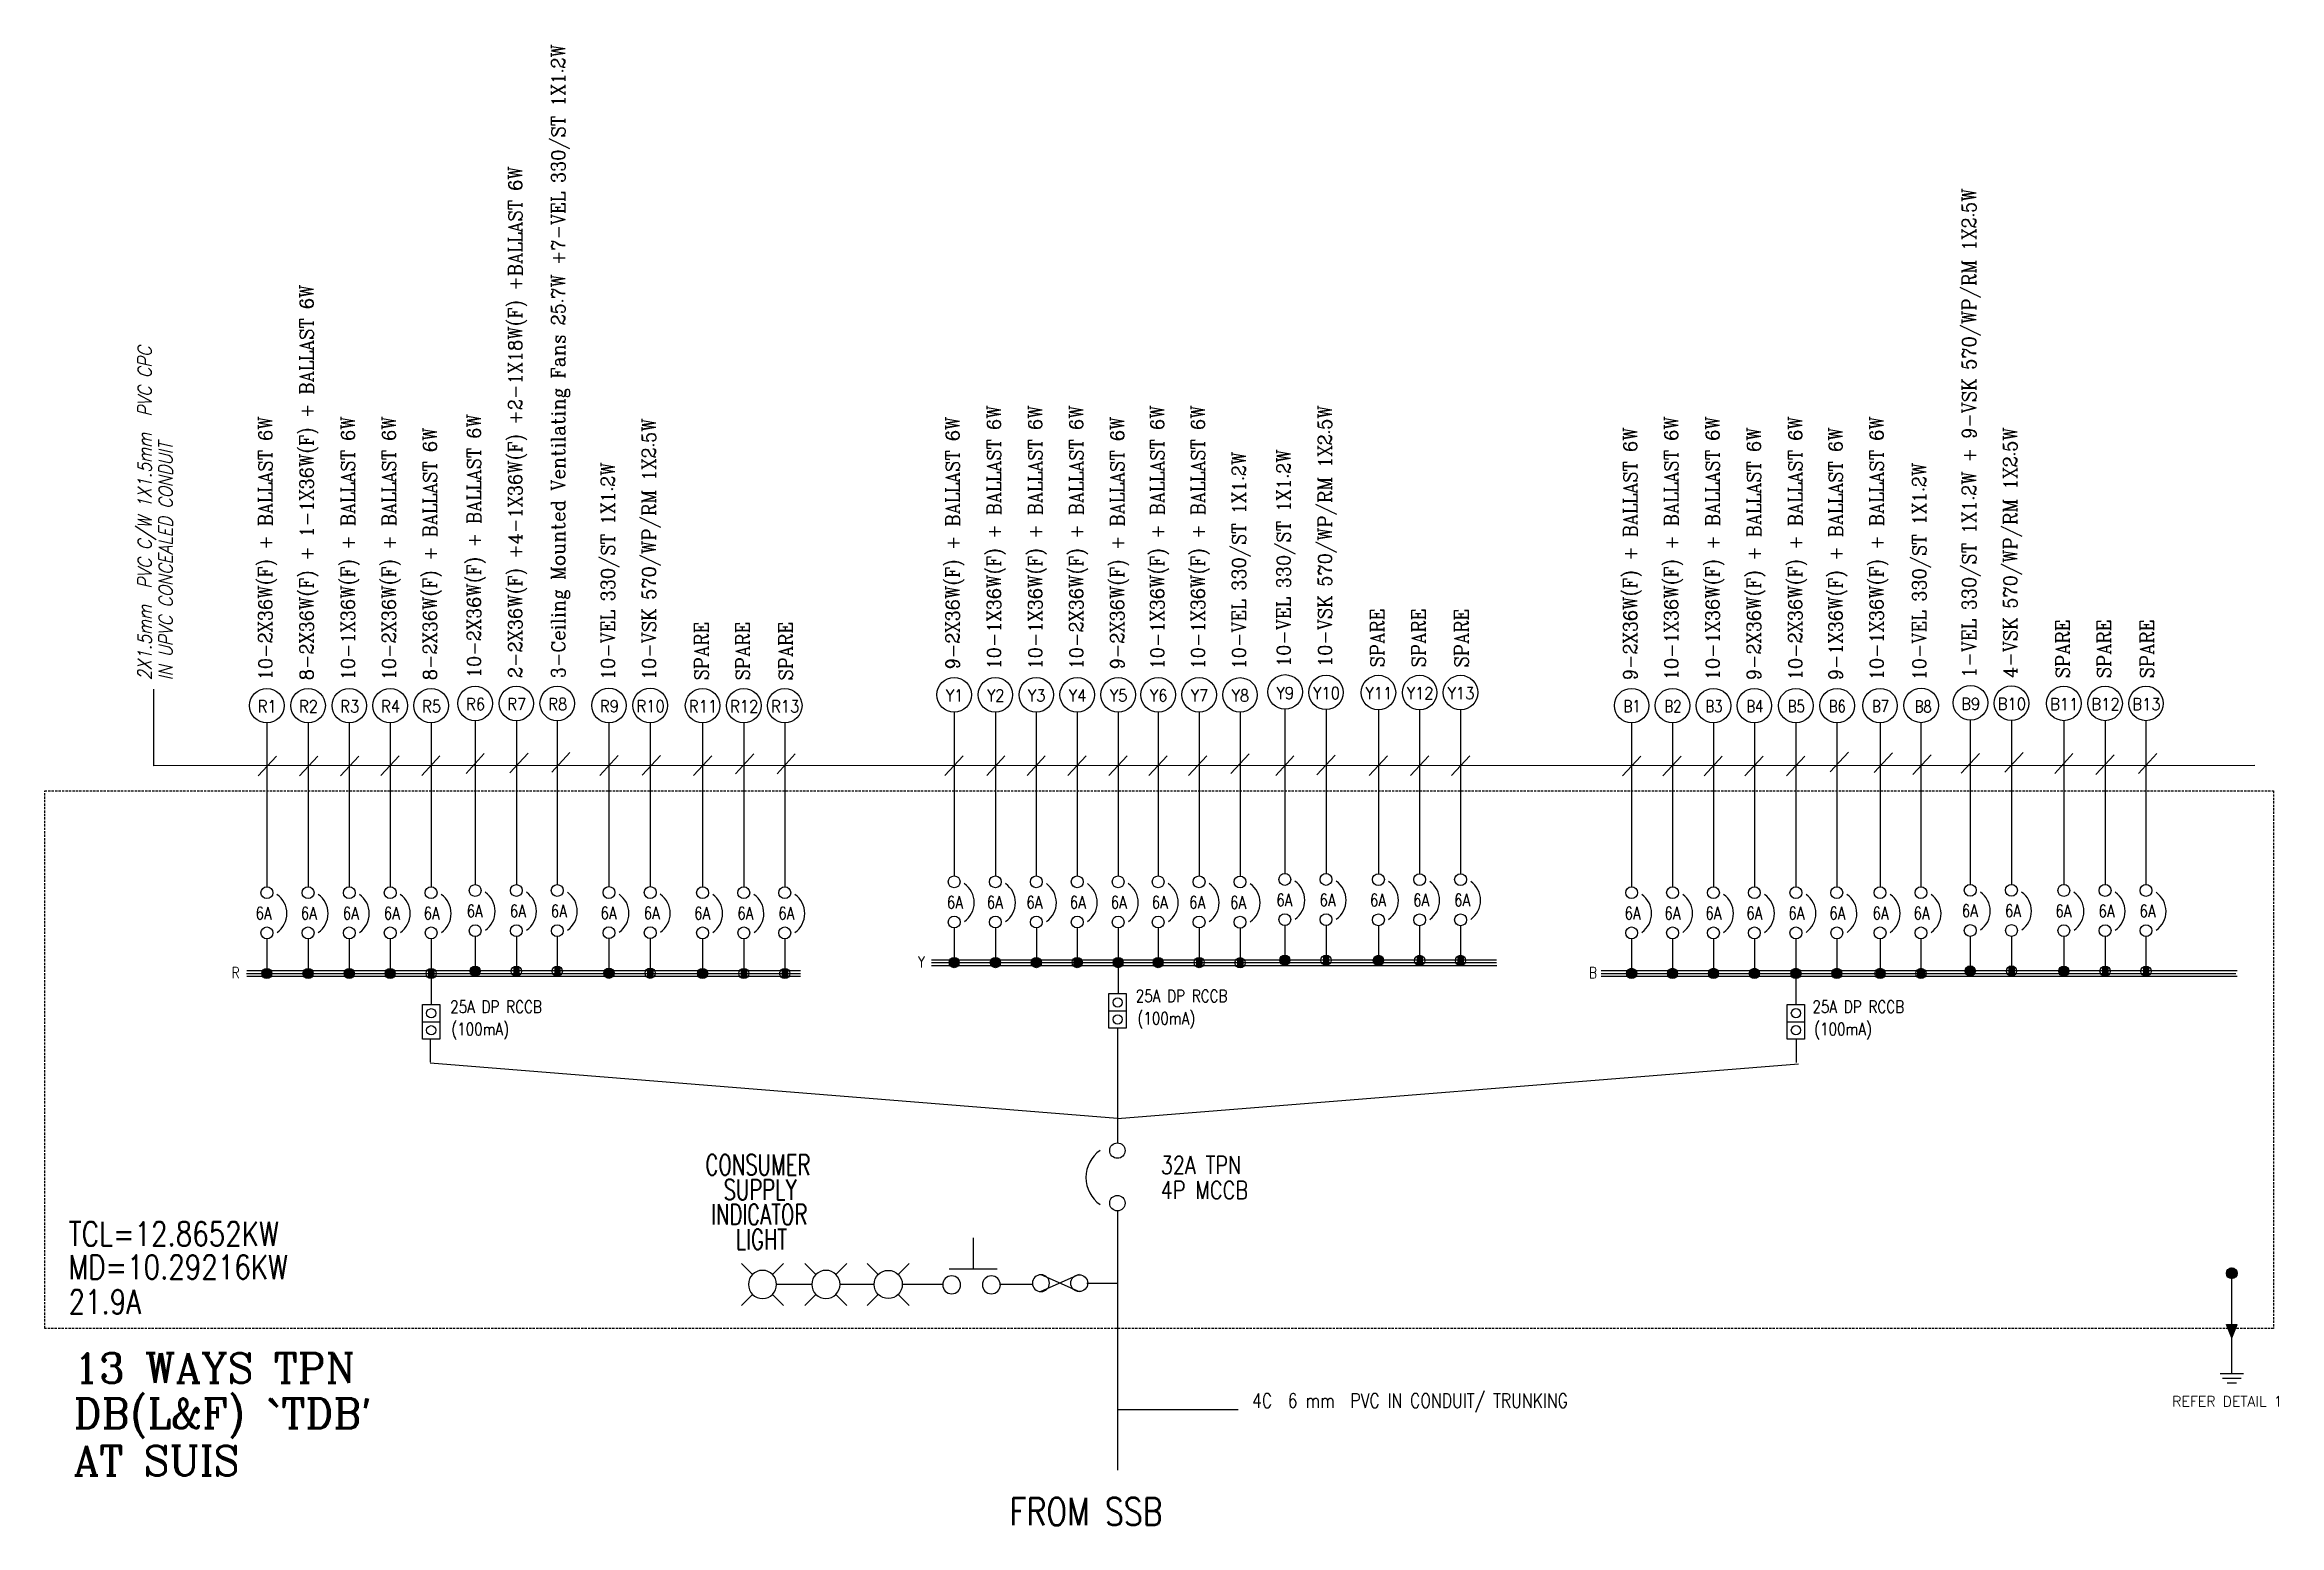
# Model space of a CAD drawing. Header units: millimetres. Extents: x 2495 to 339462, y 3032 to 362924.
# Drawn here: x 2495 to 75078, y 3032 to 51142 of the extents above; entities that cross this region are included whole.
import ezdxf
from ezdxf.enums import TextEntityAlignment as Align

# ---------------------------------------------------------------- set-up
doc = ezdxf.new("R2010")
doc.units = ezdxf.units.MM
doc.linetypes.add('HIDDEN', pattern=[0.375, 0.25, -0.125])
for name, color, linetype in [('$_KOD', 7, 'Continuous'), ('BANGUNAN', 4, 'Continuous'), ('LAMPU', 7, 'Continuous'), ('LYT', 7, 'Continuous')]:
    doc.layers.add(name, color=color, linetype=linetype)
doc.styles.add('ITALICC', font='ITALICC.SHX', dxfattribs={"width": 0.7})
doc.styles.add('ROMANC', font='ROMANC', dxfattribs={"width": 0.8, "height": 250})
doc.styles.add('ROMAND', font='ROMAND', dxfattribs={"width": 0.75, "height": 600})
doc.styles.add('ROMANS', font='ROMANS', dxfattribs={"width": 0.7})

msp = doc.modelspace()

# ---------------------------------------------------------------- texts
at = {"style": 'ROMANS', "width": 0.7}
for s, p in [('CONSUMER', (23957, 14413, 0)), ('SUPPLY', (24547, 13605, 0)), ('INDICATOR ', (24139, 12801, 0)), ('LIGHT', (24940, 11993, 0))]:
    msp.add_text(s, height=663.6, dxfattribs=at).set_placement(p)
at = {"color": 7, "style": 'ROMAND'}
msp.add_text('REFER DETAIL 1', height=335.5, dxfattribs=at).set_placement((71599, 6890, 0))
at = {"layer": 'BANGUNAN', "color": 255, "linetype": 'Continuous'}
for s, height, style, width, p in [('3-Ceiling Mounted Ventilating Fans 25.7W +7-VEL 330/ST 1X1.2W', 445.5, 'ROMANC', 0.95, (19398, 30555, 0)), ('2-2X36W(F) +4-1X36W(F) +2-1X18W(F) +BALLAST 6W', 445.5, 'ROMANC', 0.95, (18002, 30560, 0)), ('1-VEL 330/ST 1X1.2W + 9-VSK 570/WP/RM 1X2.5W', 445.5, 'ROMANC', 0.95, (65227, 30568, 0)), ('8-2X36W(F) + 1-1X36W(F) + BALLAST 6W ', 445.5, 'ROMANC', 0.95, (11228, 30488, 0)), ('2X1.5mm  PVC C/W 1X1.5mm  PVC CPC', 450, 'ITALICC', 0.85, (5969, 30488, 0)), ('10-1X36W(F) + BALLAST 6W', 445.5, 'ROMANC', 0.95, (33553, 30842)), ('10-1X36W(F) + BALLAST 6W', 445.5, 'ROMANC', 0.95, (34891, 30842)), ('10-2X36W(F) + BALLAST 6W', 445.5, 'ROMANC', 0.95, (36230, 30842)), ('10-1X36W(F) + BALLAST 6W', 445.5, 'ROMANC', 0.95, (38860, 30842)), ('10-1X36W(F) + BALLAST 6W', 445.5, 'ROMANC', 0.95, (40179, 30842)), ('10-VSK 570/WP/RM 1X2.5W', 445.5, 'ROMANC', 0.95, (44301, 30920)), ('IN UPVC CONCEALED CONDUIT', 450, 'ITALICC', 0.85, (6651, 30488, 0)), ('10-2X36W(F) + BALLAST 6W', 445.5, 'ROMANC', 0.95, (9889, 30488, 0)), ('10-1X36W(F) + BALLAST 6W', 445.5, 'ROMANC', 0.95, (12566, 30488, 0)), ('10-2X36W(F) + BALLAST 6W', 445.5, 'ROMANC', 0.95, (13905, 30488, 0)), ('8-2X36W(F) + BALLAST 6W', 445.5, 'ROMANC', 0.95, (15234, 30488, 0)), ('10-2X36W(F) + BALLAST 6W', 445.5, 'ROMANC', 0.95, (16664, 30560, 0)), ('10-VSK 570/WP/RM 1X2.5W', 445.5, 'ROMANC', 0.95, (22350, 30495)), ('9-2X36W(F) + BALLAST 6W', 445.5, 'ROMANC', 0.95, (32214, 30842)), ('9-2X36W(F) + BALLAST 6W', 445.5, 'ROMANC', 0.95, (37559, 30842)), ('9-2X36W(F) + BALLAST 6W', 445.5, 'ROMANC', 0.95, (54218, 30490, 0)), ('10-1X36W(F) + BALLAST 6W', 445.5, 'ROMANC', 0.95, (55557, 30490, 0)), ('10-1X36W(F) + BALLAST 6W', 445.5, 'ROMANC', 0.95, (56895, 30490, 0)), ('9-2X36W(F) + BALLAST 6W', 445.5, 'ROMANC', 0.95, (58234, 30490, 0)), ('10-2X36W(F) + BALLAST 6W', 445.5, 'ROMANC', 0.95, (59582, 30490, 0)), ('9-1X36W(F) + BALLAST 6W', 445.5, 'ROMANC', 0.95, (60893, 30490, 0)), ('10-1X36W(F) + BALLAST 6W', 445.5, 'ROMANC', 0.95, (62222, 30490, 0)), ('4-VSK 570/WP/RM 1X2.5W', 445.5, 'ROMANC', 0.95, (66565, 30568, 0)), ('10-VEL 330/ST 1X1.2W', 445.5, 'ROMANC', 0.95, (41508, 30842)), ('10-VEL 330/ST 1X1.2W', 445.5, 'ROMANC', 0.95, (42963, 30920)), ('10-VEL 330/ST 1X1.2W', 445.5, 'ROMANC', 0.95, (21011, 30495)), ('10-VEL 330/ST 1X1.2W', 445.5, 'ROMANC', 0.95, (63608, 30484, 0)), ('SPARE', 445.5, 'ROMANC', 0.95, (46003, 30913, 0)), ('SPARE', 445.5, 'ROMANC', 0.95, (47342, 30913, 0)), ('SPARE', 445.5, 'ROMANC', 0.95, (48737, 30909, 0)), ('SPARE', 445.5, 'ROMANC', 0.95, (24052, 30488, 0)), ('SPARE', 445.5, 'ROMANC', 0.95, (25390, 30488, 0)), ('SPARE', 445.5, 'ROMANC', 0.95, (26786, 30484, 0)), ('SPARE', 445.5, 'ROMANC', 0.95, (68267, 30561, 0)), ('SPARE', 445.5, 'ROMANC', 0.95, (69606, 30561, 0)), ('SPARE', 445.5, 'ROMANC', 0.95, (71001, 30557, 0))]:
    msp.add_text(s, height=height, rotation=90, dxfattribs=dict(at, style=style, width=width)).set_placement(p)
at = {"layer": 'BANGUNAN', "color": 255, "linetype": 'Continuous', "style": 'ROMANS'}
for s, width, p in [('R1', 0.9, (9726, 29448, 0)), ('R2', 0.9, (11065, 29448, 0)), ('R3', 0.9, (12403, 29448, 0)), ('R4', 0.9, (13732, 29448, 0)), ('R5', 0.9, (15062, 29448, 0)), ('R6', 0.9, (16491, 29520, 0)), ('R7', 0.9, (17830, 29520, 0)), ('R8', 0.9, (19159, 29520, 0)), ('R9', 0.9, (20838, 29454)), ('R10', 0.9, (22177, 29454)), ('R11', 0.9, (23879, 29448, 0)), ('R12', 0.9, (25218, 29448, 0)), ('R13', 0.9, (26547, 29448, 0)), ('Y1', 0.9, (32051, 29801)), ('Y2', 0.9, (33385, 29801)), ('Y3', 0.9, (34714, 29801)), ('Y4', 0.9, (36043, 29801)), ('Y5', 0.9, (37377, 29801)), ('Y6', 0.9, (38677, 29801)), ('Y7', 0.9, (40002, 29801)), ('Y8', 0.9, (41331, 29797)), ('Y9', 0.9, (42790, 29879)), ('Y10', 0.9, (44129, 29879)), ('Y11', 0.9, (45830, 29873, 0)), ('Y12', 0.9, (47169, 29873, 0)), ('Y13', 0.9, (48498, 29873, 0)), ('B1', 0.8, (54055, 29449, 0)), ('B2', 0.8, (55384, 29449, 0)), ('B3', 0.8, (56713, 29449, 0)), ('B4', 0.8, (58042, 29449, 0)), ('B5', 0.8, (59391, 29449, 0)), ('B6', 0.8, (60720, 29449, 0)), ('B7', 0.8, (62125, 29449, 0)), ('B8', 0.8, (63511, 29444, 0)), ('B9', 0.9, (65054, 29527, 0)), ('B10', 0.9, (66393, 29527, 0)), ('B11', 0.9, (68094, 29521, 0)), ('B12', 0.9, (69433, 29521, 0)), ('B13', 0.9, (70762, 29521, 0))]:
    msp.add_text(s, height=390.9, dxfattribs=dict(at, width=width)).set_placement(p, align=Align.CENTER)
at = {"layer": 'BANGUNAN', "color": 255, "linetype": 'Continuous', "width": 0.8}
for s, height, style, p in [('6A', 402.1, 'ROMANS', (31798, 23073)), ('6A', 402.1, 'ROMANS', (33094, 23073)), ('6A', 402.1, 'ROMANS', (34379, 23073)), ('6A', 402.1, 'ROMANS', (35790, 23073)), ('6A', 402.1, 'ROMANS', (37120, 23073)), ('6A', 402.1, 'ROMANS', (38451, 23073)), ('6A', 402.1, 'ROMANS', (39667, 23073)), ('6A', 402.1, 'ROMANS', (40996, 23068)), ('6A', 402.1, 'ROMANS', (42499, 23151)), ('6A', 402.1, 'ROMANS', (43902, 23151)), ('6A', 402.1, 'ROMANS', (45539, 23145, 0)), ('6A', 402.1, 'ROMANS', (46942, 23145, 0)), ('6A', 402.1, 'ROMANS', (48273, 23145, 0)), ('6A', 402.1, 'ROMANS', (9344, 22719, 0)), ('6A', 402.1, 'ROMANS', (10812, 22719, 0)), ('6A', 402.1, 'ROMANS', (12176, 22719, 0)), ('6A', 402.1, 'ROMANS', (13507, 22719, 0)), ('6A', 402.1, 'ROMANS', (14803, 22719, 0)), ('6A', 402.1, 'ROMANS', (16200, 22791, 0)), ('6A', 402.1, 'ROMANS', (17603, 22791, 0)), ('6A', 402.1, 'ROMANS', (18933, 22791, 0)), ('6A', 402.1, 'ROMANS', (20548, 22726)), ('6A', 402.1, 'ROMANS', (21950, 22726)), ('6A', 402.1, 'ROMANS', (23588, 22719, 0)), ('6A', 402.1, 'ROMANS', (24991, 22719, 0)), ('6A', 402.1, 'ROMANS', (26321, 22719, 0)), ('6A', 402.1, 'ROMANS', (53808, 22721, 0)), ('6A', 402.1, 'ROMANS', (55104, 22721, 0)), ('6A', 402.1, 'ROMANS', (56435, 22721, 0)), ('6A', 402.1, 'ROMANS', (57765, 22721, 0)), ('6A', 402.1, 'ROMANS', (59130, 22721, 0)), ('6A', 402.1, 'ROMANS', (60461, 22721, 0)), ('6A', 402.1, 'ROMANS', (61864, 22721, 0)), ('6A', 402.1, 'ROMANS', (63195, 22721, 0)), ('6A', 402.1, 'ROMANS', (64763, 22799, 0)), ('6A', 402.1, 'ROMANS', (66166, 22799, 0)), ('6A', 402.1, 'ROMANS', (67803, 22793, 0)), ('6A', 402.1, 'ROMANS', (69206, 22793, 0)), ('6A', 402.1, 'ROMANS', (70537, 22793, 0)), ('R', 355, 'ROMAND', (8570, 20808, 0)), ('Y', 355, 'ROMAND', (30865, 21161)), ('B', 355, 'ROMAND', (52657, 20809, 0)), ('25A DP RCCB', 402.1, 'ROMANS', (37935, 20032)), ('25A DP RCCB', 402.1, 'ROMANS', (15666, 19680, 0)), ('(100mA)', 402.1, 'ROMANS', (37989, 19305)), ('25A DP RCCB', 402.1, 'ROMANS', (59914, 19682, 0)), ('(100mA)', 402.1, 'ROMANS', (15702, 18954, 0)), ('(100mA)', 402.1, 'ROMANS', (59969, 18955, 0)), ('32A TPN', 574.7, 'ROMANS', (38746, 14449, 0)), ('4P MCCB', 574.7, 'ROMANS', (38746, 13635, 0)), ('TCL=12.8652KW', 781.45, 'ROMANS', (3270, 12111, 0)), ('MD=10.29216KW', 781.45, 'ROMANS', (3270, 11033, 0)), ('21.9A', 781.5, 'ROMANS', (3270, 9904, 0)), ('FROM SSB', 894, 'ROMANS', (33835, 3032, 0))]:
    msp.add_text(s, height=height, dxfattribs=dict(at, style=style)).set_placement(p)
at = {"layer": 'BANGUNAN', "color": 255, "linetype": 'Continuous', "style": 'ROMANC'}
for s, height, p in [('13 WAYS TPN ', 964.76, (3438, 7659, 0)), ("DB(L&F) `TDB'", 964.76, (3438, 6190, 0)), ('AT SUIS', 964.8, (3438, 4648, 0))]:
    msp.add_text(s, height=height, dxfattribs=at).set_placement(p)
at = {"layer": 'LYT', "color": 7, "linetype": 'Continuous', "style": 'ROMAND', "width": 0.8}
msp.add_text('4C  6 mm  PVC IN CONDUIT/ TRUNKING', height=463.08, dxfattribs=at).set_placement((41714, 6853, 0))

# ---------------------------------------------------------------- linework, layer by layer
at = {"layer": '$_KOD', "color": 3, "linetype": 'Continuous'}
for p, q in [((6039, 27713, 0), (6039, 30203, 0)), ((74288, 27718, 0), (6039, 27712, 0)), ((10027, 28027, 0), (9434, 27385, 0)), ((11362, 28027, 0), (10769, 27385, 0)), ((12697, 28027, 0), (12104, 27385, 0)), ((14006, 28035, 0), (13413, 27393, 0)), ((15335, 28035, 0), (14742, 27393, 0)), ((16774, 28107, 0), (16181, 27465, 0)), ((18198, 28121), (17605, 27479)), ((19557, 28146), (18964, 27504)), ((21122, 28042), (20528, 27400)), ((22493, 28044), (21899, 27402)), ((24162, 28035, 0), (23569, 27393, 0)), ((25531, 28095), (24937, 27453)), ((26877, 28095), (26283, 27453)), ((32328, 28035, 0), (31734, 27393, 0)), ((33687, 28035, 0), (33094, 27393, 0)), ((34997, 28035, 0), (34404, 27393, 0)), ((36321, 28035, 0), (35728, 27393, 0)), ((37650, 28036, 0), (37057, 27394, 0)), ((38951, 28036, 0), (38358, 27394, 0)), ((40243, 28036, 0), (39650, 27394, 0)), ((41619, 28099), (41026, 27457)), ((43073, 28036, 0), (42480, 27394, 0)), ((44411, 28054), (43818, 27412)), ((46113, 28036, 0), (45519, 27394, 0)), ((47451, 28036, 0), (46858, 27394, 0)), ((48781, 28037, 0), (48187, 27394, 0)), ((54342, 28028, 0), (53749, 27386, 0)), ((55652, 28028, 0), (55059, 27386, 0)), ((56986, 28028, 0), (56393, 27386, 0)), ((58316, 28029, 0), (57722, 27387, 0)), ((59664, 28029, 0), (59071, 27387, 0)), ((61088, 28159), (60495, 27517)), ((62511, 28133), (61918, 27491)), ((63766, 28068), (63173, 27426)), ((65337, 28115, 0), (64744, 27473, 0)), ((66754, 28146), (66161, 27504)), ((68377, 28108, 0), (67784, 27466, 0)), ((69716, 28068), (69123, 27426)), ((71100, 28107), (70507, 27465))]:
    msp.add_line(p, q, dxfattribs=at)
at = {"color": 0}
for p, q in [((9596, 21081, 0), (9596, 20846, 0)), ((9629, 21107, 0), (9629, 20820, 0)), ((9663, 21122, 0), (9663, 20805, 0)), ((9696, 21128, 0), (9696, 20799, 0)), ((9730, 21128, 0), (9730, 20799, 0)), ((9763, 21121, 0), (9763, 20806, 0)), ((9797, 21106, 0), (9797, 20821, 0)), ((9830, 21079, 0), (9830, 20848, 0)), ((10934, 21081, 0), (10934, 20846, 0)), ((10968, 21107, 0), (10968, 20820, 0)), ((11001, 21122, 0), (11001, 20805, 0)), ((11035, 21128, 0), (11035, 20799, 0)), ((11068, 21128, 0), (11068, 20799, 0)), ((11102, 21121, 0), (11102, 20806, 0)), ((11135, 21106, 0), (11135, 20821, 0)), ((11169, 21079, 0), (11169, 20848, 0)), ((12273, 21081, 0), (12273, 20846, 0)), ((12306, 21107, 0), (12306, 20820, 0)), ((12340, 21122, 0), (12340, 20805, 0)), ((12374, 21128, 0), (12374, 20799, 0)), ((12407, 21128, 0), (12407, 20799, 0)), ((12441, 21121, 0), (12441, 20806, 0)), ((12474, 21106, 0), (12474, 20821, 0)), ((12508, 21079, 0), (12508, 20848, 0)), ((13602, 21081, 0), (13602, 20846, 0)), ((13636, 21107, 0), (13636, 20820, 0)), ((13669, 21122, 0), (13669, 20805, 0)), ((13703, 21128, 0), (13703, 20799, 0)), ((13736, 21128, 0), (13736, 20799, 0)), ((13770, 21121, 0), (13770, 20806, 0)), ((13803, 21106, 0), (13803, 20821, 0)), ((13837, 21079, 0), (13837, 20848, 0)), ((14965, 21107, 0), (14965, 20820, 0)), ((14998, 21122, 0), (14998, 20805, 0)), ((15032, 21128, 0), (15032, 20799, 0)), ((15065, 21128, 0), (15065, 20799, 0)), ((15099, 21121, 0), (15099, 20806, 0)), ((15132, 21106, 0), (15132, 20821, 0)), ((16327, 21106, 0), (16327, 20965, 0)), ((16361, 21153, 0), (16361, 20917, 0)), ((16394, 21179, 0), (16394, 20892, 0)), ((16428, 21193, 0), (16428, 20877, 0)), ((16461, 21200, 0), (16461, 20870, 0)), ((16495, 21200, 0), (16495, 20871, 0)), ((16528, 21193, 0), (16528, 20878, 0)), ((16562, 21177, 0), (16562, 20893, 0)), ((16595, 21151, 0), (16595, 20919, 0)), ((16629, 21101, 0), (16629, 20969, 0)), ((17733, 21179, 0), (17733, 20892, 0)), ((17766, 21193, 0), (17766, 20877, 0)), ((17800, 21200, 0), (17800, 20870, 0)), ((17833, 21200, 0), (17833, 20871, 0)), ((17867, 21193, 0), (17867, 20878, 0)), ((17900, 21177, 0), (17900, 20893, 0)), ((19062, 21179, 0), (19062, 20892, 0)), ((19095, 21193, 0), (19095, 20877, 0)), ((19129, 21200, 0), (19129, 20870, 0)), ((19163, 21200, 0), (19163, 20871, 0)), ((19196, 21193, 0), (19196, 20878, 0)), ((19230, 21177, 0), (19230, 20893, 0)), ((20708, 21088), (20708, 20852)), ((20742, 21113), (20742, 20826)), ((20775, 21128), (20775, 20812)), ((20809, 21135), (20809, 20805)), ((20842, 21134), (20842, 20805)), ((20876, 21127), (20876, 20812)), ((20909, 21112), (20909, 20828)), ((20943, 21086), (20943, 20854)), ((22080, 21113), (22080, 20826)), ((22114, 21128), (22114, 20812)), ((22147, 21135), (22147, 20805)), ((22181, 21134), (22181, 20805)), ((22214, 21127), (22214, 20812)), ((22248, 21112), (22248, 20828)), ((23749, 21081, 0), (23749, 20846, 0)), ((23782, 21107, 0), (23782, 20820, 0)), ((23816, 21122, 0), (23816, 20805, 0)), ((23849, 21128, 0), (23849, 20799, 0)), ((23883, 21128, 0), (23883, 20799, 0)), ((23916, 21121, 0), (23916, 20806, 0)), ((23950, 21106, 0), (23950, 20821, 0)), ((23983, 21079, 0), (23983, 20848, 0)), ((25121, 21107, 0), (25121, 20820, 0)), ((25154, 21122, 0), (25154, 20805, 0)), ((25188, 21128, 0), (25188, 20799, 0)), ((25221, 21128, 0), (25221, 20799, 0)), ((25255, 21121, 0), (25255, 20806, 0)), ((25288, 21106, 0), (25288, 20821, 0)), ((26450, 21107, 0), (26450, 20820, 0)), ((26484, 21122, 0), (26484, 20805, 0)), ((26517, 21128, 0), (26517, 20799, 0)), ((26551, 21128, 0), (26551, 20799, 0)), ((26584, 21121, 0), (26584, 20806, 0)), ((26618, 21106, 0), (26618, 20821, 0)), ((31887, 21387), (31887, 21246)), ((31920, 21435), (31920, 21199)), ((31954, 21460), (31954, 21173)), ((31988, 21475), (31988, 21159)), ((32021, 21482), (32021, 21152)), ((32055, 21481), (32055, 21152)), ((32088, 21474), (32088, 21159)), ((32122, 21459), (32122, 21175)), ((32155, 21432), (32155, 21201)), ((32189, 21383), (32189, 21251)), ((33226, 21387), (33226, 21246)), ((33259, 21435), (33259, 21199)), ((33293, 21460), (33293, 21173)), ((33326, 21475), (33326, 21159)), ((33360, 21482), (33360, 21152)), ((33393, 21481), (33393, 21152)), ((33427, 21474), (33427, 21159)), ((33460, 21459), (33460, 21175)), ((33494, 21432), (33494, 21201)), ((33527, 21383), (33527, 21251)), ((34555, 21387), (34555, 21246)), ((34588, 21435), (34588, 21199)), ((34622, 21460), (34622, 21173)), ((34655, 21475), (34655, 21159)), ((34689, 21482), (34689, 21152)), ((34722, 21481), (34722, 21152)), ((34756, 21474), (34756, 21159)), ((34789, 21459), (34789, 21175)), ((34820, 21428), (34820, 21196)), ((34854, 21378), (34854, 21246)), ((35922, 21387), (35922, 21246)), ((35955, 21435), (35955, 21199)), ((35985, 21475), (35985, 21159)), ((35989, 21460), (35989, 21173)), ((36018, 21482), (36018, 21152)), ((36052, 21481), (36052, 21152)), ((36085, 21474), (36085, 21159)), ((36119, 21459), (36119, 21175)), ((36152, 21432), (36152, 21201)), ((36186, 21383), (36186, 21251)), ((37213, 21387), (37213, 21246)), ((37213, 21387), (37213, 21246)), ((37247, 21435), (37247, 21199)), ((37247, 21435), (37247, 21199)), ((37280, 21460), (37280, 21173)), ((37280, 21460), (37280, 21173)), ((37314, 21475), (37314, 21159)), ((37314, 21475), (37314, 21159)), ((37347, 21482), (37347, 21152)), ((37347, 21482), (37347, 21152)), ((37381, 21481), (37381, 21152)), ((37381, 21481), (37381, 21152)), ((37414, 21474), (37414, 21159)), ((37414, 21474), (37414, 21159)), ((37448, 21459), (37448, 21175)), ((37448, 21459), (37448, 21175)), ((37481, 21432), (37481, 21201)), ((37481, 21432), (37481, 21201)), ((37515, 21383), (37515, 21251)), ((37515, 21383), (37515, 21251)), ((38514, 21387), (38514, 21246)), ((38547, 21435), (38547, 21199)), ((38581, 21460), (38581, 21173)), ((38614, 21475), (38614, 21159)), ((38648, 21482), (38648, 21152)), ((38681, 21481), (38681, 21152)), ((38715, 21474), (38715, 21159)), ((38748, 21459), (38748, 21175)), ((38782, 21432), (38782, 21201)), ((38815, 21383), (38815, 21251)), ((39910, 21460), (39910, 21173)), ((39943, 21475), (39943, 21159)), ((39977, 21482), (39977, 21152)), ((40010, 21481), (40010, 21152)), ((40044, 21474), (40044, 21159)), ((40077, 21459), (40077, 21175)), ((41239, 21456), (41239, 21169)), ((41272, 21470), (41272, 21154)), ((41306, 21477), (41306, 21147)), ((41339, 21477), (41339, 21148)), ((41373, 21470), (41373, 21155)), ((41407, 21454), (41407, 21170)), ((42626, 21466), (42626, 21324)), ((42660, 21513), (42660, 21277)), ((42693, 21538), (42693, 21251)), ((42727, 21553), (42727, 21237)), ((42760, 21560), (42760, 21230)), ((42794, 21559), (42794, 21230)), ((42827, 21552), (42827, 21237)), ((42861, 21537), (42861, 21253)), ((42894, 21511), (42894, 21279)), ((42928, 21461), (42928, 21329)), ((44032, 21538), (44032, 21251)), ((44065, 21553), (44065, 21237)), ((44099, 21560), (44099, 21230)), ((44132, 21559), (44132, 21230)), ((44166, 21552), (44166, 21237)), ((44199, 21537), (44199, 21253)), ((45666, 21459, 0), (45666, 21318, 0)), ((45700, 21506, 0), (45700, 21271, 0)), ((45734, 21532, 0), (45734, 21245, 0)), ((45767, 21547, 0), (45767, 21230, 0)), ((45801, 21553, 0), (45801, 21224, 0)), ((45834, 21553, 0), (45834, 21224, 0)), ((45868, 21546, 0), (45868, 21231, 0)), ((45901, 21531, 0), (45901, 21246, 0)), ((45935, 21504, 0), (45935, 21273, 0)), ((45968, 21454, 0), (45968, 21323, 0)), ((47072, 21532, 0), (47072, 21245, 0)), ((47106, 21547, 0), (47106, 21230, 0)), ((47139, 21553, 0), (47139, 21224, 0)), ((47173, 21553, 0), (47173, 21224, 0)), ((47206, 21546, 0), (47206, 21231, 0)), ((47240, 21531, 0), (47240, 21246, 0)), ((48401, 21532, 0), (48401, 21245, 0)), ((48435, 21547, 0), (48435, 21230, 0)), ((48468, 21553, 0), (48468, 21224, 0)), ((48502, 21553, 0), (48502, 21224, 0)), ((48536, 21546, 0), (48536, 21231, 0)), ((48569, 21531, 0), (48569, 21246, 0)), ((53925, 21083, 0), (53925, 20847, 0)), ((53958, 21108, 0), (53958, 20821, 0)), ((53992, 21123, 0), (53992, 20807, 0)), ((54025, 21130, 0), (54025, 20800, 0)), ((54059, 21129, 0), (54059, 20800, 0)), ((54092, 21122, 0), (54092, 20807, 0)), ((54126, 21107, 0), (54126, 20823, 0)), ((54159, 21081, 0), (54159, 20849, 0)), ((55254, 21083, 0), (55254, 20847, 0)), ((55287, 21108, 0), (55287, 20821, 0)), ((55321, 21123, 0), (55321, 20807, 0)), ((55354, 21130, 0), (55354, 20800, 0)), ((55388, 21129, 0), (55388, 20800, 0)), ((55421, 21122, 0), (55421, 20807, 0)), ((55455, 21107, 0), (55455, 20823, 0)), ((55488, 21081, 0), (55488, 20849, 0)), ((56583, 21083, 0), (56583, 20847, 0)), ((56616, 21108, 0), (56616, 20821, 0)), ((56650, 21123, 0), (56650, 20807, 0)), ((56683, 21130, 0), (56683, 20800, 0)), ((56717, 21129, 0), (56717, 20800, 0)), ((56750, 21122, 0), (56750, 20807, 0)), ((56784, 21107, 0), (56784, 20823, 0)), ((56818, 21081, 0), (56818, 20849, 0)), ((57912, 21083, 0), (57912, 20847, 0)), ((57946, 21108, 0), (57946, 20821, 0)), ((57979, 21123, 0), (57979, 20807, 0)), ((58013, 21130, 0), (58013, 20800, 0)), ((58046, 21129, 0), (58046, 20800, 0)), ((58080, 21122, 0), (58080, 20807, 0)), ((58113, 21107, 0), (58113, 20823, 0)), ((58147, 21081, 0), (58147, 20849, 0)), ((59260, 21083, 0), (59260, 20847, 0)), ((59262, 21083, 0), (59262, 20847, 0)), ((59294, 21108, 0), (59294, 20821, 0)), ((59295, 21108, 0), (59295, 20821, 0)), ((59327, 21123, 0), (59327, 20807, 0)), ((59329, 21123, 0), (59329, 20807, 0)), ((59361, 21130, 0), (59361, 20800, 0)), ((59362, 21130, 0), (59362, 20800, 0)), ((59394, 21129, 0), (59394, 20800, 0)), ((59396, 21129, 0), (59396, 20800, 0)), ((59428, 21122, 0), (59428, 20807, 0)), ((59429, 21122, 0), (59429, 20807, 0)), ((59461, 21107, 0), (59461, 20823, 0)), ((59463, 21107, 0), (59463, 20823, 0)), ((59495, 21081, 0), (59495, 20849, 0)), ((59496, 21081, 0), (59496, 20849, 0)), ((60589, 21083, 0), (60589, 20847, 0)), ((60623, 21108, 0), (60623, 20821, 0)), ((60656, 21123, 0), (60656, 20807, 0)), ((60690, 21130, 0), (60690, 20800, 0)), ((60724, 21129, 0), (60724, 20800, 0)), ((60757, 21122, 0), (60757, 20807, 0)), ((60791, 21107, 0), (60791, 20823, 0)), ((60824, 21081, 0), (60824, 20849, 0)), ((61994, 21083, 0), (61994, 20847, 0)), ((62028, 21108, 0), (62028, 20821, 0)), ((62061, 21123, 0), (62061, 20807, 0)), ((62095, 21130, 0), (62095, 20800, 0)), ((62128, 21129, 0), (62128, 20800, 0)), ((62162, 21122, 0), (62162, 20807, 0)), ((62195, 21107, 0), (62195, 20823, 0)), ((62229, 21081, 0), (62229, 20849, 0)), ((63323, 21083, 0), (63323, 20847, 0)), ((63357, 21108, 0), (63357, 20821, 0)), ((63390, 21123, 0), (63390, 20807, 0)), ((63424, 21130, 0), (63424, 20800, 0)), ((63458, 21129, 0), (63458, 20800, 0)), ((63491, 21122, 0), (63491, 20807, 0)), ((63525, 21107, 0), (63525, 20823, 0)), ((63558, 21081, 0), (63558, 20849, 0)), ((64890, 21114, 0), (64890, 20972, 0)), ((64924, 21161, 0), (64924, 20925, 0)), ((64957, 21186, 0), (64957, 20900, 0)), ((64991, 21201, 0), (64991, 20885, 0)), ((65024, 21208, 0), (65024, 20878, 0)), ((65058, 21208, 0), (65058, 20878, 0)), ((65091, 21200, 0), (65091, 20886, 0)), ((65125, 21185, 0), (65125, 20901, 0)), ((65158, 21159, 0), (65158, 20927, 0)), ((65192, 21109, 0), (65192, 20977, 0)), ((66296, 21186, 0), (66296, 20900, 0)), ((66329, 21201, 0), (66329, 20885, 0)), ((66363, 21208, 0), (66363, 20878, 0)), ((66396, 21208, 0), (66396, 20878, 0)), ((66430, 21200, 0), (66430, 20886, 0)), ((66463, 21185, 0), (66463, 20901, 0)), ((67930, 21107, 0), (67930, 20966, 0)), ((67964, 21155, 0), (67964, 20919, 0)), ((67998, 21180, 0), (67998, 20893, 0)), ((68031, 21195, 0), (68031, 20878, 0)), ((68065, 21201, 0), (68065, 20872, 0)), ((68098, 21201, 0), (68098, 20872, 0)), ((68132, 21194, 0), (68132, 20879, 0)), ((68165, 21179, 0), (68165, 20894, 0)), ((68199, 21152, 0), (68199, 20921, 0)), ((68232, 21102, 0), (68232, 20971, 0)), ((69336, 21180, 0), (69336, 20893, 0)), ((69370, 21195, 0), (69370, 20878, 0)), ((69403, 21201, 0), (69403, 20872, 0)), ((69437, 21201, 0), (69437, 20872, 0)), ((69470, 21194, 0), (69470, 20879, 0)), ((69504, 21179, 0), (69504, 20894, 0)), ((70665, 21180, 0), (70665, 20893, 0)), ((70699, 21195, 0), (70699, 20878, 0)), ((70732, 21201, 0), (70732, 20872, 0)), ((70766, 21201, 0), (70766, 20872, 0)), ((70799, 21194, 0), (70799, 20879, 0)), ((70833, 21179, 0), (70833, 20894, 0)), ((9562, 21034, 0), (9562, 20893, 0)), ((9864, 21029, 0), (9864, 20898, 0)), ((10901, 21034, 0), (10901, 20893, 0)), ((11202, 21029, 0), (11202, 20898, 0)), ((12239, 21034, 0), (12239, 20893, 0)), ((12541, 21029, 0), (12541, 20898, 0)), ((13569, 21034, 0), (13569, 20893, 0)), ((13870, 21029, 0), (13870, 20898, 0)), ((20675, 21040), (20675, 20899)), ((20976, 21036), (20976, 20904)), ((23715, 21034, 0), (23715, 20893, 0)), ((24017, 21029, 0), (24017, 20898, 0)), ((53891, 21035, 0), (53891, 20894, 0)), ((54193, 21031, 0), (54193, 20899, 0)), ((55220, 21035, 0), (55220, 20894, 0)), ((55522, 21031, 0), (55522, 20899, 0)), ((56549, 21035, 0), (56549, 20894, 0)), ((56851, 21031, 0), (56851, 20899, 0)), ((57878, 21035, 0), (57878, 20894, 0)), ((58180, 21031, 0), (58180, 20899, 0)), ((59227, 21035, 0), (59227, 20894, 0)), ((59228, 21035, 0), (59228, 20894, 0)), ((59528, 21031, 0), (59528, 20899, 0)), ((59530, 21031, 0), (59530, 20899, 0)), ((60556, 21035, 0), (60556, 20894, 0)), ((60858, 21031, 0), (60858, 20899, 0))]:
    msp.add_line(p, q, dxfattribs=at)
at = {"linetype": 'Continuous'}
for p, q in [((32660, 11339, 0), (32660, 12373, 0)), ((33438, 11354, 0), (31878, 11354, 0)), ((34583, 10858, 0), (33504, 10858, 0))]:
    msp.add_line(p, q, dxfattribs=at)
for p, q in [((25127, 11541, 0), (25486, 11182, 0)), ((26494, 11541, 0), (26135, 11182, 0)), ((27188, 11541, 0), (27547, 11182, 0)), ((28555, 11541, 0), (28196, 11182, 0)), ((29210, 11541, 0), (29569, 11182, 0)), ((30577, 11541, 0), (30218, 11182, 0)), ((36098, 11177, 0), (34856, 10624, 0)), ((34856, 11177, 0), (36098, 10624, 0)), ((36344, 10900, 0), (37338, 10900, 0)), ((25486, 10534, 0), (25127, 10175, 0)), ((26135, 10534, 0), (26494, 10175, 0)), ((27413, 10858, 0), (26269, 10858, 0)), ((27547, 10534, 0), (27188, 10175, 0)), ((28196, 10534, 0), (28555, 10175, 0)), ((29435, 10858, 0), (28330, 10858, 0)), ((29569, 10534, 0), (29210, 10175, 0)), ((30218, 10534, 0), (30577, 10175, 0)), ((31664, 10858, 0), (30352, 10858, 0))]:
    msp.add_line(p, q)
for centre, major_axis, start_param, end_param in [((25811, 10858, 0), (-458, 0), 3.142456, 9.425641), ((27871, 10858, 0), (-458, 0), 3.142456, 9.425641), ((29894, 10858, 0), (-458, 0), 3.142257450994299, 9.425442758173885), ((31955, 10846, 0), (292, 0), -0.000944, 6.282241), ((33244, 10846, 0), (292, 0), -0.000944, 6.282241), ((34856, 10900, 0), (276, 0), -0.001295, 6.28189), ((36098, 10900, 0), (276, 1), -0.002365596403363535, 6.280819710776223)]:
    msp.add_ellipse(centre, major_axis=major_axis, ratio=1, start_param=start_param, end_param=end_param)
at = {"layer": 'BANGUNAN', "color": 255, "linetype": 'Continuous'}
for p, q in [((9712, 29104, 0), (9712, 23780, 0)), ((11050, 29104, 0), (11050, 23780, 0)), ((12389, 29104, 0), (12389, 23780, 0)), ((13718, 29104, 0), (13718, 23780, 0)), ((15047, 29104, 0), (15047, 23780, 0)), ((16477, 29176, 0), (16477, 23852, 0)), ((17815, 29176, 0), (17815, 23852, 0)), ((19144, 29176, 0), (19144, 23852, 0)), ((20824, 29111), (20824, 23787)), ((22163, 29111), (22163, 23787)), ((23865, 29104, 0), (23865, 23780, 0)), ((25203, 29104, 0), (25203, 23780, 0)), ((26533, 29104, 0), (26533, 23780, 0)), ((32036, 29457), (32036, 24133)), ((33375, 29457), (33375, 24133)), ((34704, 29457), (34704, 24133)), ((36034, 29457), (36034, 24133)), ((37363, 29457), (37363, 24133)), ((38663, 29457), (38663, 24133)), ((39992, 29457), (39994, 24133)), ((41321, 29453), (41324, 24129)), ((42776, 29536), (42776, 24212)), ((44114, 29536), (44114, 24212)), ((45816, 29529, 0), (45816, 24205, 0)), ((47155, 29529, 0), (47155, 24205, 0)), ((48484, 29529, 0), (48484, 24205, 0)), ((54041, 29106, 0), (54041, 23782, 0)), ((55370, 29106, 0), (55370, 23782, 0)), ((56699, 29106, 0), (56699, 23782, 0)), ((58028, 29106, 0), (58028, 23782, 0)), ((59376, 29106, 0), (59376, 23782, 0)), ((60705, 29106, 0), (60705, 23782, 0)), ((62110, 29106, 0), (62110, 23782, 0)), ((63439, 29106, 0), (63439, 23782, 0)), ((65040, 29184, 0), (65040, 23860, 0)), ((66378, 29184, 0), (66378, 23860, 0)), ((68080, 29177, 0), (68080, 23853, 0)), ((69419, 29177, 0), (69419, 23853, 0)), ((70748, 29177, 0), (70748, 23853, 0)), ((42776, 22518), (42776, 21395)), ((44115, 22518), (44115, 21395)), ((45816, 22512, 0), (45816, 21388, 0)), ((47155, 22512, 0), (47155, 21388, 0)), ((48484, 22512, 0), (48484, 21388, 0)), ((9712, 22087, 0), (9712, 20963, 0)), ((11051, 22087, 0), (11051, 20963, 0)), ((12389, 22087, 0), (12389, 20963, 0)), ((13718, 22087, 0), (13718, 20963, 0)), ((15048, 22087, 0), (15048, 20963, 0)), ((16477, 22159, 0), (16477, 21035, 0)), ((17816, 22159, 0), (17816, 21035, 0)), ((19145, 22159, 0), (19145, 21035, 0)), ((20824, 22093), (20824, 20970)), ((22163, 22093), (22163, 20970)), ((23865, 22087, 0), (23865, 20963, 0)), ((25204, 22087, 0), (25204, 20963, 0)), ((26533, 22087, 0), (26533, 20963, 0)), ((32037, 22440), (32037, 21317)), ((33375, 22440), (33375, 21317)), ((34705, 22440), (34705, 21317)), ((36034, 22440), (36034, 21317)), ((37363, 22440), (37363, 21317)), ((38663, 22440), (38663, 21317)), ((39993, 22440), (39993, 21317)), ((41322, 22436), (41322, 21312)), ((54041, 22088, 0), (54041, 20965, 0)), ((55370, 22088, 0), (55370, 20965, 0)), ((56699, 22088, 0), (56699, 20965, 0)), ((58028, 22088, 0), (58028, 20965, 0)), ((59377, 22088, 0), (59377, 20965, 0)), ((60706, 22088, 0), (60706, 20965, 0)), ((62111, 22088, 0), (62111, 20965, 0)), ((63440, 22088, 0), (63440, 20965, 0)), ((65040, 22167, 0), (65040, 21043, 0)), ((66379, 22167, 0), (66379, 21043, 0)), ((68080, 22160, 0), (68080, 21037, 0)), ((69419, 22160, 0), (69419, 21037, 0)), ((70748, 22160, 0), (70748, 21037, 0)), ((9057, 21057, 0), (27041, 21057, 0)), ((31305, 21411), (49651, 21411)), ((31305, 21317), (49651, 21317)), ((31305, 21223), (49661, 21223)), ((53055, 21059, 0), (73712, 21059, 0)), ((9054, 20963, 0), (27041, 20963, 0)), ((9056, 20870, 0), (27041, 20870, 0)), ((53055, 20965, 0), (73661, 20965, 0)), ((53055, 20871, 0), (73712, 20871, 0)), ((73535, 9125, 0), (73358, 9560, 0)), ((73535, 9125, 0), (73711, 9560, 0))]:
    msp.add_line(p, q, dxfattribs=at)
at = {"layer": 'BANGUNAN', "color": 255}
for p, q in [((37363, 21317), (37363, 20309)), ((15046, 20963, 0), (15046, 19955, 0)), ((59378, 20965, 0), (59378, 19957, 0)), ((14767, 18830, 0), (14767, 19955, 0)), ((14767, 19955, 0), (15330, 19955, 0)), ((15330, 19955, 0), (15330, 18830, 0)), ((37057, 20309), (37620, 20309)), ((37063, 19181), (37063, 20307)), ((37063, 19744), (37626, 19744)), ((37626, 20307), (37626, 19181)), ((59095, 19957, 0), (59658, 19957, 0)), ((59095, 18831, 0), (59095, 19957, 0)), ((59658, 19957, 0), (59658, 18831, 0)), ((14767, 19393, 0), (15330, 19393, 0)), ((37626, 19181), (37063, 19181)), ((37338, 19181, 0), (37338, 15460, 0)), ((59095, 19394, 0), (59658, 19394, 0)), ((15330, 18830, 0), (14767, 18830, 0)), ((15018, 18830, 0), (15018, 18085, 0)), ((59658, 18831, 0), (59095, 18831, 0)), ((59384, 18822, 0), (59384, 18071, 0)), ((37338, 16249, 0), (15015, 18053, 0)), ((37338, 16249, 0), (59456, 18031, 0)), ((37338, 13250, 0), (37338, 4826, 0)), ((73359, 11218, 0), (73539, 11398, 0)), ((73360, 11246, 0), (73511, 11397, 0)), ((73361, 11193, 0), (73564, 11396, 0)), ((73366, 11172, 0), (73585, 11391, 0)), ((73369, 11281, 0), (73476, 11388, 0)), ((73373, 11152, 0), (73605, 11384, 0)), ((73382, 11135, 0), (73622, 11375, 0)), ((73393, 11119, 0), (73638, 11364, 0)), ((73405, 11104, 0), (73653, 11352, 0)), ((73418, 11091, 0), (73666, 11339, 0)), ((73433, 11079, 0), (73678, 11324, 0)), ((73450, 11069, 0), (73688, 11308, 0)), ((73467, 11060, 0), (73697, 11290, 0)), ((73487, 11053, 0), (73704, 11270, 0)), ((73509, 11049, 0), (73708, 11248, 0)), ((73534, 11047, 0), (73710, 11223, 0)), ((73535, 7963, 0), (73535, 11223, 0)), ((73563, 11049, 0), (73708, 11194, 0)), ((73600, 11060, 0), (73698, 11157, 0)), ((73358, 9560, 0), (73711, 9560, 0)), ((73363, 9546, 0), (73377, 9560, 0)), ((73371, 9527, 0), (73404, 9560, 0)), ((73379, 9509, 0), (73430, 9560, 0)), ((73386, 9490, 0), (73457, 9560, 0)), ((73394, 9471, 0), (73483, 9560, 0)), ((73402, 9452, 0), (73510, 9560, 0)), ((73409, 9433, 0), (73537, 9560, 0)), ((73417, 9414, 0), (73563, 9560, 0)), ((73425, 9395, 0), (73590, 9560, 0)), ((73432, 9376, 0), (73616, 9560, 0)), ((73440, 9357, 0), (73643, 9560, 0)), ((73448, 9338, 0), (73670, 9560, 0)), ((73456, 9319, 0), (73696, 9560, 0)), ((73463, 9301, 0), (73704, 9541, 0)), ((73471, 9282, 0), (73685, 9496, 0)), ((73479, 9263, 0), (73667, 9451, 0)), ((73486, 9244, 0), (73649, 9406, 0)), ((73494, 9225, 0), (73631, 9362, 0)), ((73502, 9206, 0), (73612, 9317, 0)), ((73509, 9187, 0), (73594, 9272, 0)), ((73517, 9168, 0), (73576, 9227, 0)), ((73525, 9149, 0), (73558, 9182, 0)), ((73532, 9130, 0), (73540, 9138, 0)), ((73158, 7963, 0), (73911, 7963, 0)), ((73234, 7813, 0), (73835, 7813, 0)), ((73384, 7662, 0), (73685, 7662, 0))]:
    msp.add_line(p, q, dxfattribs=at)
at = {"layer": 'BANGUNAN', "color": 4, "linetype": 'HIDDEN', "ltscale": 300, "elevation": 0}
msp.add_lwpolyline([(2495, 26896), (74893, 26896), (74893, 9425), (2495, 9425)], close=True, dxfattribs=at)
at = {"layer": 'BANGUNAN', "color": 255, "linetype": 'Continuous'}
for centre, radius in [((32036, 30018), 561), ((33375, 30018), 561), ((34704, 30018), 561), ((36034, 30018), 561), ((37363, 30018), 561), ((38663, 30018), 561), ((39992, 30018), 561), ((41321, 30014), 561), ((42786, 30111), 561), ((44114, 30096), 561), ((45816, 30090, 0), 561), ((47155, 30090, 0), 561), ((48484, 30090, 0), 561), ((9712, 29665, 0), 561), ((11050, 29665, 0), 561), ((12389, 29665, 0), 561), ((13718, 29665, 0), 561), ((15047, 29665, 0), 561), ((16477, 29737, 0), 561), ((17815, 29737, 0), 561), ((19144, 29737, 0), 561), ((20824, 29671), 561), ((22163, 29671), 561), ((23865, 29665, 0), 561), ((25203, 29665, 0), 561), ((26533, 29665, 0), 561), ((54041, 29666, 0), 561), ((55370, 29666, 0), 561), ((56699, 29666, 0), 561), ((58028, 29666, 0), 561), ((59376, 29666, 0), 561), ((60715, 29666, 0), 561), ((62110, 29666, 0), 561), ((63445, 29673, 0), 561), ((65050, 29759, 0), 561), ((66378, 29745, 0), 561), ((68080, 29738, 0), 561), ((69419, 29738, 0), 561), ((70748, 29738, 0), 561), ((32036, 23940), 193), ((33375, 23940), 193), ((34704, 23940), 193), ((36034, 23940), 193), ((37363, 23940), 193), ((38663, 23940), 193), ((39992, 23940), 193), ((41321, 23936), 193), ((42776, 24018), 193), ((44114, 24018), 193), ((45816, 24012, 0), 193), ((47155, 24012, 0), 193), ((48484, 24012, 0), 193), ((9712, 23587, 0), 193), ((11050, 23587, 0), 193), ((12389, 23587, 0), 193), ((13718, 23587, 0), 193), ((15047, 23587, 0), 193), ((16477, 23659, 0), 193), ((17815, 23659, 0), 193), ((19144, 23659, 0), 193), ((20824, 23593), 193), ((22163, 23593), 193), ((23865, 23587, 0), 193), ((25203, 23587, 0), 193), ((26533, 23587, 0), 193), ((54041, 23588, 0), 193), ((55370, 23588, 0), 193), ((56699, 23588, 0), 193), ((58028, 23588, 0), 193), ((59376, 23588, 0), 193), ((60705, 23588, 0), 193), ((62110, 23588, 0), 193), ((63439, 23588, 0), 193), ((65040, 23666, 0), 193), ((66378, 23666, 0), 193), ((68080, 23660, 0), 193), ((69419, 23660, 0), 193), ((70748, 23660, 0), 193), ((16477, 22352, 0), 193), ((17816, 22352, 0), 193), ((19145, 22352, 0), 193), ((32037, 22634), 193), ((33375, 22634), 193), ((34705, 22634), 193), ((36034, 22634), 193), ((37363, 22634), 193), ((38663, 22634), 193), ((39993, 22634), 193), ((41322, 22629), 193), ((42776, 22712), 193), ((44115, 22712), 193), ((45816, 22705, 0), 193), ((47155, 22705, 0), 193), ((48484, 22705, 0), 193), ((65040, 22360, 0), 193), ((66379, 22360, 0), 193), ((68080, 22354, 0), 193), ((69419, 22354, 0), 193), ((70748, 22354, 0), 193), ((9712, 22280, 0), 193), ((11051, 22280, 0), 193), ((12389, 22280, 0), 193), ((13718, 22280, 0), 193), ((15048, 22280, 0), 193), ((20824, 22287), 193), ((22163, 22287), 193), ((23865, 22280, 0), 193), ((25204, 22280, 0), 193), ((26533, 22280, 0), 193), ((54041, 22282, 0), 193), ((55370, 22282, 0), 193), ((56699, 22282, 0), 193), ((58028, 22282, 0), 193), ((59377, 22282, 0), 193), ((60706, 22282, 0), 193), ((62111, 22282, 0), 193), ((63440, 22282, 0), 193), ((9712, 20963, 0), 166), ((11051, 20963, 0), 166), ((12389, 20963, 0), 166), ((13718, 20963, 0), 166), ((15048, 20963, 0), 166), ((16477, 21035, 0), 166), ((17816, 21035, 0), 166), ((19145, 21035, 0), 166), ((20824, 20970), 166), ((22163, 20970), 166), ((23865, 20963, 0), 166), ((25204, 20963, 0), 166), ((26533, 20963, 0), 166), ((32037, 21317), 166), ((33375, 21317), 166), ((34705, 21317), 166), ((36034, 21317), 166), ((37363, 21317), 166), ((37363, 21317), 166), ((38663, 21317), 166), ((39993, 21317), 166), ((41322, 21312), 166), ((42776, 21395), 166), ((44115, 21395), 166), ((45816, 21388, 0), 166), ((47155, 21388, 0), 166), ((48484, 21388, 0), 166), ((54041, 20965, 0), 166), ((55370, 20965, 0), 166), ((56699, 20965, 0), 166), ((58028, 20965, 0), 166), ((59377, 20965, 0), 166), ((59378, 20965, 0), 166), ((60706, 20965, 0), 166), ((62111, 20965, 0), 166), ((63440, 20965, 0), 166), ((65040, 21043, 0), 166), ((66379, 21043, 0), 166), ((68080, 21037, 0), 166), ((69419, 21037, 0), 166), ((70748, 21037, 0), 166), ((15050, 19670, 0), 150), ((37346, 20022), 150), ((37346, 19469), 150), ((59378, 19672, 0), 150), ((15050, 19117, 0), 150), ((59378, 19119, 0), 150), ((37338, 15208, 0), 251), ((37338, 13501, 0), 251), ((73535, 11223, 0), 176)]:
    msp.add_circle(centre, radius, dxfattribs=at)
for centre, radius, start, end in [((42674, 23343), 752, 305.15395, 55.05102), ((44013, 23343), 752, 305.15395, 55.05102), ((45714, 23336, 0), 752, 305.15395, 55.05102), ((47053, 23336, 0), 752, 305.15395, 55.05102), ((48382, 23336, 0), 752, 305.15395, 55.05102), ((9610, 22911, 0), 752, 305.15395, 55.05102), ((10949, 22911, 0), 752, 305.15395, 55.05102), ((12287, 22911, 0), 752, 305.15395, 55.05102), ((13616, 22911, 0), 752, 305.15395, 55.05102), ((14946, 22911, 0), 752, 305.15395, 55.05102), ((16375, 22983, 0), 752, 305.15395, 55.05102), ((17714, 22983, 0), 752, 305.15395, 55.05102), ((19043, 22983, 0), 752, 305.15395, 55.05102), ((20722, 22918), 752, 305.15395, 55.05102), ((22061, 22918), 752, 305.15395, 55.05102), ((23763, 22911, 0), 752, 305.15395, 55.05102), ((25102, 22911, 0), 752, 305.15395, 55.05102), ((26431, 22911, 0), 752, 305.15395, 55.05102), ((31935, 23265), 752, 305.15395, 55.05102), ((33273, 23265), 752, 305.15395, 55.05102), ((34603, 23265), 752, 305.15395, 55.05102), ((35932, 23265), 752, 305.15395, 55.05102), ((37261, 23265), 752, 305.15395, 55.05102), ((38561, 23265), 752, 305.15395, 55.05102), ((39891, 23265), 752, 305.15395, 55.05102), ((41220, 23260), 752, 305.15395, 55.05102), ((53939, 22913, 0), 752, 305.15395, 55.05102), ((55268, 22913, 0), 752, 305.15395, 55.05102), ((56597, 22913, 0), 752, 305.15395, 55.05102), ((57926, 22913, 0), 752, 305.15395, 55.05102), ((59275, 22913, 0), 752, 305.15395, 55.05102), ((60604, 22913, 0), 752, 305.15395, 55.05102), ((62009, 22913, 0), 752, 305.15395, 55.05102), ((63338, 22913, 0), 752, 305.15395, 55.05102), ((64938, 22991, 0), 752, 305.15395, 55.05102), ((66277, 22991, 0), 752, 305.15395, 55.05102), ((67978, 22984, 0), 752, 305.15395, 55.05102), ((69317, 22984, 0), 752, 305.15395, 55.05102), ((70646, 22984, 0), 752, 305.15395, 55.05102), ((37393, 14334, 0), 1075, 124.94898, 234.84605)]:
    msp.add_arc(centre, radius, start, end, dxfattribs=at)
at = {"layer": 'LAMPU', "linetype": 'Continuous'}
msp.add_line((37338, 6796, 0), (41266, 6796, 0), dxfattribs=at)

msp.set_redraw_order([(e.dxf.handle, doc.entitydb.next_handle()) for e in msp.query("TEXT MTEXT ATTDEF DIMENSION ARC_DIMENSION")])  # texts and dimensions are drawn at this point

doc.saveas('drawing.dxf')
